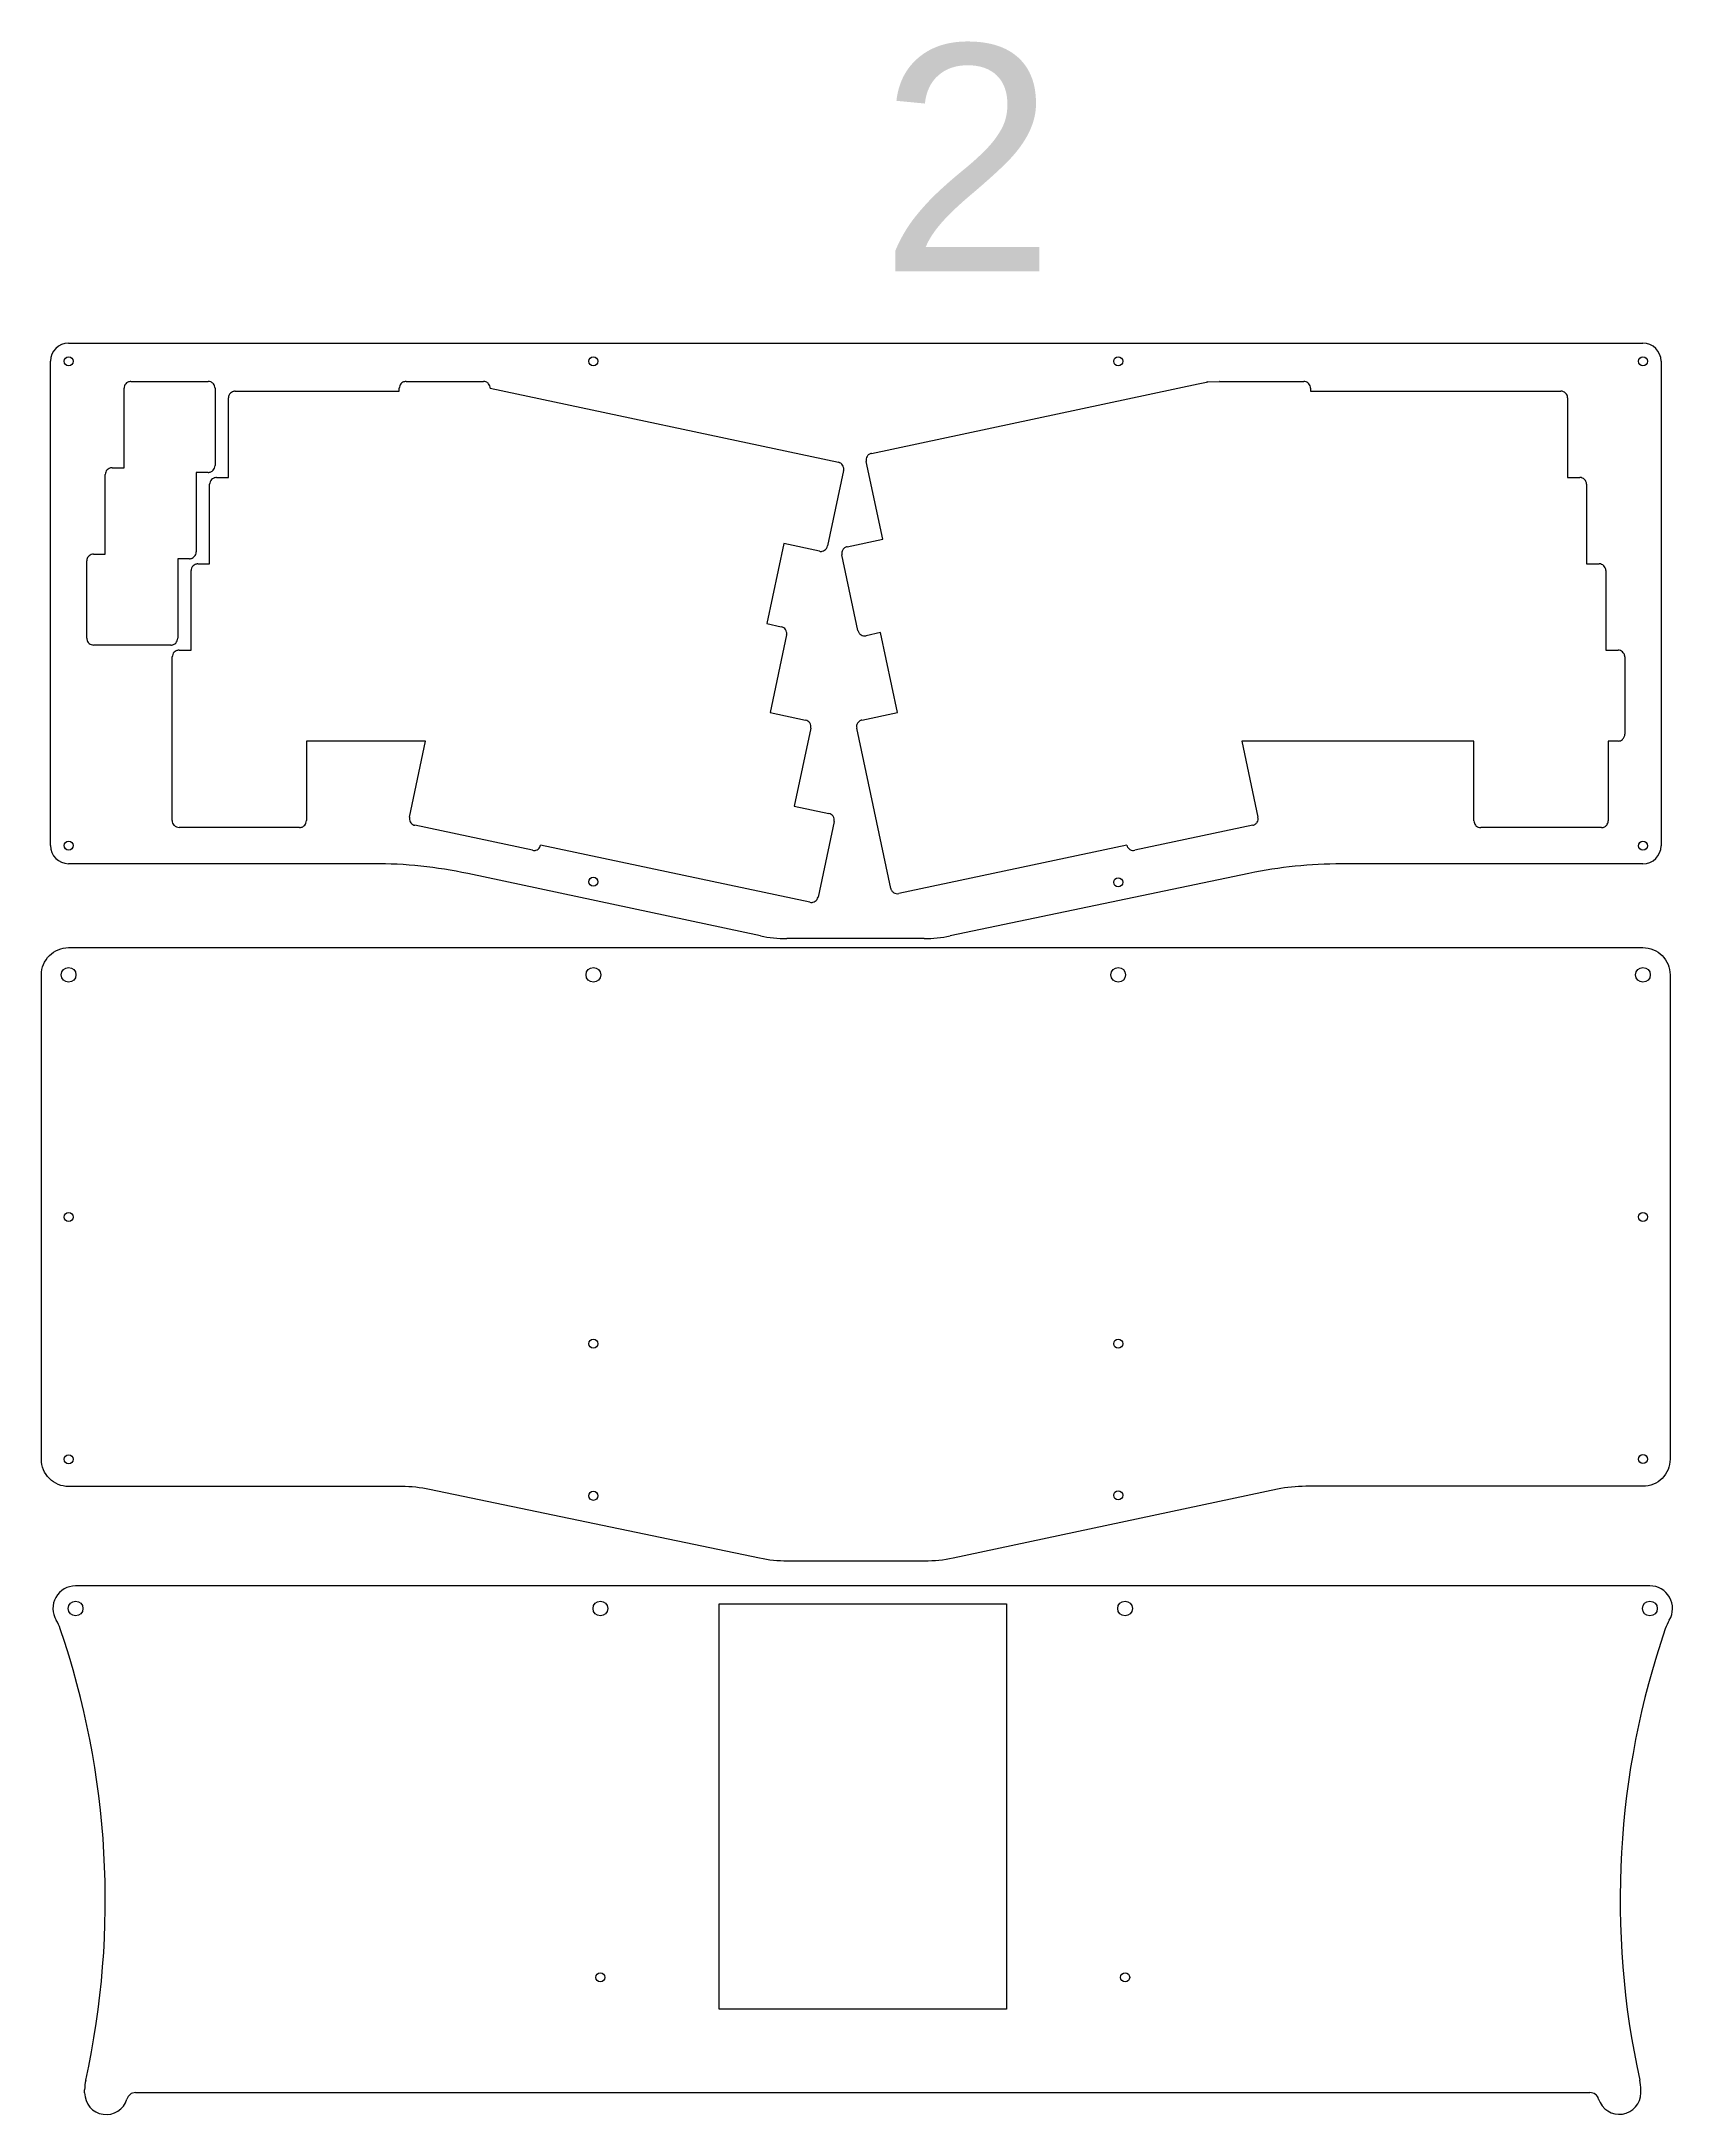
# Model space of a CAD drawing. Header units: millimetres. Extents: x -1511 to 747, y -483 to 541.
# Drawn here: x -4.8 to 355, y -186.7 to 270.7 of the extents above; entities that cross this region are included whole.
import ezdxf

# ---------------------------------------------------------------- set-up
doc = ezdxf.new("R2010")
doc.units = ezdxf.units.MM
doc.layers.get('0').update_dxf_attribs({"lineweight": 25, "true_color": 0xffffff})
doc.styles.add('textstyle3', font='')
doc.styles.get('textstyle3').set_extended_font_data('Arial')

msp = doc.modelspace()

# ---------------------------------------------------------------- linework, layer by layer
for p, q in [((1.17, 204.18), (348.47, 204.18)), ((-2.83, 93.33), (-2.83, 200.18)), ((352.47, 200.18), (352.47, 93.28)), ((13.4, 176.68), (13.4, 194.22)), ((14.9, 195.73), (31.96, 195.73)), ((33.46, 194.22), (33.46, 177.17)), ((37.92, 193.59), (74.11, 193.59)), ((74.11, 193.59), (74.11, 194.22)), ((75.61, 195.73), (92.67, 195.73)), ((94.17, 194.22), (170.97, 177.89)), ((94.17, 194.22), (94.17, 194.22)), ((178.26, 179.87), (250.34, 195.19)), ((250.34, 195.19), (252.2, 195.59)), ((252.45, 195.62), (255.04, 195.72)), ((255.1, 195.73), (273.63, 195.73)), ((275.13, 194.22), (275.13, 193.59)), ((275.13, 193.59), (330.36, 193.59)), ((36.42, 174.54), (36.42, 192.09)), ((331.86, 192.09), (331.86, 174.54)), ((9.24, 157.63), (9.24, 175.17)), ((10.74, 176.68), (13.4, 176.68)), ((29.3, 175.66), (29.3, 158.12)), ((31.96, 175.66), (29.3, 175.66)), ((33.76, 174.54), (36.42, 174.54)), ((172.13, 176.11), (168.58, 159.43)), ((180.76, 160.92), (177.11, 178.09)), ((331.86, 174.54), (334.53, 174.54)), ((32.26, 155.49), (32.26, 173.04)), ((336.03, 173.04), (336.03, 155.49)), ((172.91, 159.25), (180.76, 160.92)), ((5.17, 139.07), (5.17, 156.12)), ((6.67, 157.63), (9.24, 157.63)), ((27.8, 156.61), (25.23, 156.61)), ((25.23, 156.61), (25.23, 139.07)), ((158.95, 159.94), (155.2, 142.29)), ((166.8, 158.27), (158.95, 159.94)), ((175.3, 140.78), (171.76, 157.47)), ((28.19, 136.44), (28.19, 153.99)), ((29.69, 155.49), (32.26, 155.49)), ((336.03, 155.49), (338.79, 155.49)), ((340.29, 153.99), (340.29, 136.44)), ((155.2, 142.29), (158.39, 141.61)), ((23.73, 137.56), (6.67, 137.56)), ((159.55, 139.83), (155.9, 122.67)), ((180.28, 140.31), (177.08, 139.63)), ((184.02, 122.67), (180.28, 140.31)), ((24.02, 98.83), (24.02, 134.94)), ((25.52, 136.44), (28.19, 136.44)), ((340.29, 136.44), (342.97, 136.44)), ((344.47, 134.94), (344.47, 117.88)), ((155.9, 122.67), (163.74, 121)), ((164.9, 119.22), (161.25, 102.05)), ((182.53, 83.89), (175.02, 119.22)), ((176.17, 121), (184.02, 122.67)), ((53.62, 116.38), (53.62, 98.83)), ((79.93, 116.38), (53.62, 116.38)), ((76.36, 99.59), (79.93, 116.38)), ((311.2, 116.38), (259.99, 116.38)), ((259.99, 116.38), (263.55, 99.59)), ((311.2, 98.78), (311.2, 116.38)), ((342.97, 116.38), (340.8, 116.38)), ((340.8, 116.38), (340.8, 98.78)), ((161.25, 102.05), (168.88, 100.43)), ((52.12, 97.33), (25.52, 97.33)), ((103.52, 92.28), (77.52, 97.81)), ((170.04, 98.65), (166.49, 81.97)), ((262.4, 97.81), (236.4, 92.28)), ((339.3, 97.28), (312.7, 97.28)), ((105.3, 93.44), (105.3, 93.44)), ((164.71, 80.81), (105.3, 93.44)), ((234.62, 93.43), (184.31, 82.74)), ((68.43, 89.33), (1.17, 89.33)), ((153.79, 73.42), (89.21, 87.14)), ((261.56, 87.17), (195.64, 73.4)), ((348.47, 89.28), (282, 89.28)), ((189.91, 72.81), (159.61, 72.81)), ((350, -70), (2.7, -70.01)), ((4.7, -181.9), (4.7, -181.21)), ((15.93, -181.81), (336.79, -181.81)), ((348, -181.85), (348, -181.2))]:
    msp.add_line(p, q)
for points in [[(348.47, 199.18, -0.999924), (348.47, 201.18, -0.999924)], [(196.27, -63.91, -0.052389), (190.03, -64.56), (159.73, -64.56, -0.051508), (153.6, -63.93), (80.8, -48.73, 0.051508), (74.67, -48.09), (1.17, -48.09, -0.414214), (-4.83, -42.09), (-4.83, 64.81, -0.414214), (1.17, 70.81), (348.47, 70.81, -0.414214), (354.47, 64.81), (354.47, -42.04, -0.414214), (348.47, -48.04), (274.07, -48.04, 0.052389), (267.84, -48.7)]]:
    msp.add_lwpolyline(points, format="xyb", close=True)
at = {"flags": 128}
msp.add_lwpolyline([(144.65, -74), (208.05, -74), (208.05, -163.4), (144.65, -163.4)], close=True, dxfattribs=at)
for centre, radius in [((1.17, 200.18), 1), ((116.94, 200.18), 1), ((232.71, 200.18), 1), ((1.17, 93.33), 1), ((348.47, 93.28), 1), ((116.94, 85.34), 1), ((232.71, 85.23), 1), ((1.17, 64.81), 1.62), ((116.94, 64.81), 1.62), ((232.71, 64.81), 1.62), ((348.47, 64.81), 1.63), ((1.17, 11.36), 1), ((348.47, 11.38), 1), ((116.94, -16.59), 1), ((232.71, -16.59), 1), ((1.17, -42.09), 1), ((348.47, -42.04), 1), ((116.94, -50.14), 1), ((232.71, -50.03), 1), ((2.7, -75), 1.62), ((118.47, -75), 1.62), ((234.23, -75), 1.62), ((350, -75), 1.63), ((118.47, -156.4), 1), ((234.24, -156.4), 1)]:
    msp.add_circle(centre, radius)
for centre, radius, start, end in [((1.17, 200.18), 4, 90, 180), ((348.47, 200.18), 4, 0, 90), ((1.17, 93.33), 4, 180, 270), ((348.47, 93.28), 4, 270, 0), ((68.43, -10.67), 100, 78.0043, 90), ((282, -10.72), 100, 90, 101.7943), ((159.61, 100.81), 28, 258.0043, 270), ((189.91, 100.81), 28, 270, 281.7943), ((2.7, -75.01), 5, 90.0015, 210.9401), ((350, -75), 5, 329.0599, 90.0015), ((-10.16, -82.72), 10, 18.8922, 30.9401), ((362.87, -82.71), 10, 149.0599, 161.1078), ((-175.58, -139.33), 184.84, 347.5892, 18.8922), ((528.28, -139.32), 184.84, 161.1078, 192.4108), ((14.7, -181.21), 10, 167.5892, 180), ((9.45, -181.9), 4.75, 180, 343.594), ((15.93, -183.81), 2, 90, 163.594), ((336.79, -183.81), 2, 16.8439, 90), ((343.25, -181.85), 4.75, 196.8439, 0), ((338, -181.2), 10, 360, 12.4108)]:
    msp.add_arc(centre, radius, start, end)
for centre, major_axis, ratio, start_param, end_param in [((15.14, 194.07), (1.53, -0.93), 0.901028, 2.990407, 3.642238), ((252.53, 195.18), (0.833, -0.007), 0.525441, 1.667339, 1.979042), ((51.88, 98.98), (1.53, -0.92), 0.901694, 6.12666, 6.778357)]:
    msp.add_ellipse(centre, major_axis=major_axis, ratio=ratio, start_param=start_param, end_param=end_param)
for points, knots in [([(14.9, 195.73), (14.78, 195.73), (14.66, 195.71), (14.42, 195.65), (14.31, 195.61), (14.03, 195.46), (13.88, 195.34), (13.76, 195.19)], [-0.1303667, -0.1303667, -0.1303667, -0.1303667, -0.0933848, -0.0933848, -0.0575934, -0.0575934, 0, 0, 0, 0]), ([(33.1, 195.19), (33.03, 195.29), (32.94, 195.37), (32.74, 195.51), (32.63, 195.57), (32.34, 195.69), (32.15, 195.73), (31.96, 195.73)], [-0.1304998, -0.1304998, -0.1304998, -0.1304998, -0.0941081, -0.0941081, -0.0573725, -0.0573725, 0, 0, 0, 0]), ([(33.46, 194.22), (33.46, 194.4), (33.43, 194.58), (33.31, 194.91), (33.22, 195.06), (33.1, 195.19)], [-0.1060592, -0.1060592, -0.1060592, -0.1060592, -0.0520988, -0.0520988, 0, 0, 0, 0]), ([(37.92, 193.59), (37.82, 193.59), (37.71, 193.57), (37.51, 193.53), (37.42, 193.5), (37.14, 193.38), (36.98, 193.27), (36.71, 192.99), (36.6, 192.83), (36.46, 192.47), (36.42, 192.28), (36.42, 192.09)], [-0.2367458, -0.2367458, -0.2367458, -0.2367458, -0.2054052, -0.2054052, -0.1750307, -0.1750307, -0.1158432, -0.1158432, -0.0582079, -0.0582079, 0, 0, 0, 0]), ([(74.47, 195.19), (74.36, 195.06), (74.27, 194.91), (74.15, 194.58), (74.11, 194.4), (74.11, 194.22)], [-0.106065, -0.106065, -0.106065, -0.106065, -0.0540516, -0.0540516, 0, 0, 0, 0]), ([(75.61, 195.73), (75.49, 195.73), (75.37, 195.71), (75.13, 195.65), (75.02, 195.61), (74.74, 195.46), (74.59, 195.34), (74.47, 195.19)], [-0.1303581, -0.1303581, -0.1303581, -0.1303581, -0.0933814, -0.0933814, -0.0575924, -0.0575924, 0, 0, 0, 0]), ([(93.82, 195.19), (93.74, 195.29), (93.65, 195.37), (93.45, 195.51), (93.34, 195.57), (93.05, 195.69), (92.86, 195.73), (92.67, 195.73)], [-0.1307754, -0.1307754, -0.1307754, -0.1307754, -0.0943295, -0.0943295, -0.0574764, -0.0574764, 0, 0, 0, 0]), ([(94.17, 194.22), (94.17, 194.4), (94.14, 194.58), (94.02, 194.91), (93.93, 195.06), (93.82, 195.19)], [-0.1058269, -0.1058269, -0.1058269, -0.1058269, -0.0518967, -0.0518967, 0, 0, 0, 0]), ([(255.1, 195.73), (255.09, 195.73), (255.08, 195.73), (255.06, 195.73), (255.05, 195.72), (255.04, 195.72)], [-0.005953691, -0.005953691, -0.005953691, -0.005953691, -0.003072362, -0.003072362, 0, 0, 0, 0]), ([(274.77, 195.19), (274.7, 195.29), (274.61, 195.37), (274.41, 195.51), (274.3, 195.57), (274.01, 195.69), (273.83, 195.73), (273.63, 195.73)], [-0.1304998, -0.1304998, -0.1304998, -0.1304998, -0.0941081, -0.0941081, -0.0573725, -0.0573725, 0, 0, 0, 0]), ([(275.13, 194.22), (275.13, 194.4), (275.1, 194.58), (274.98, 194.91), (274.89, 195.06), (274.77, 195.19)], [-0.1060592, -0.1060592, -0.1060592, -0.1060592, -0.0520988, -0.0520988, 0, 0, 0, 0]), ([(331.86, 192.09), (331.86, 192.19), (331.85, 192.29), (331.81, 192.49), (331.78, 192.59), (331.66, 192.86), (331.55, 193.03), (331.27, 193.3), (331.1, 193.4), (330.75, 193.55), (330.55, 193.59), (330.36, 193.59)], [-0.2369652, -0.2369652, -0.2369652, -0.2369652, -0.2057557, -0.2057557, -0.1754981, -0.1754981, -0.1161332, -0.1161332, -0.0582514, -0.0582514, 0, 0, 0, 0]), ([(178.26, 179.87), (178.16, 179.85), (178.06, 179.82), (177.87, 179.73), (177.78, 179.68), (177.54, 179.51), (177.4, 179.36), (177.2, 179.03), (177.13, 178.85), (177.06, 178.47), (177.07, 178.28), (177.11, 178.09)], [-0.2367568, -0.2367568, -0.2367568, -0.2367568, -0.205103, -0.205103, -0.1744137, -0.1744137, -0.1150237, -0.1150237, -0.0575644, -0.0575644, 0, 0, 0, 0]), ([(10.74, 176.68), (10.64, 176.68), (10.54, 176.67), (10.33, 176.62), (10.24, 176.59), (9.96, 176.47), (9.8, 176.36), (9.53, 176.08), (9.42, 175.91), (9.28, 175.56), (9.24, 175.37), (9.24, 175.17)], [-0.237184, -0.237184, -0.237184, -0.237184, -0.2057827, -0.2057827, -0.1753179, -0.1753179, -0.1157769, -0.1157769, -0.057969, -0.057969, 0, 0, 0, 0]), ([(31.96, 175.66), (32.07, 175.66), (32.17, 175.67), (32.37, 175.72), (32.47, 175.75), (32.74, 175.87), (32.91, 175.98), (33.18, 176.26), (33.28, 176.43), (33.43, 176.78), (33.46, 176.97), (33.46, 177.17)], [-0.2368756, -0.2368756, -0.2368756, -0.2368756, -0.2056672, -0.2056672, -0.1753587, -0.1753587, -0.1158206, -0.1158206, -0.0579668, -0.0579668, 0, 0, 0, 0]), ([(33.76, 174.54), (33.66, 174.54), (33.55, 174.52), (33.35, 174.48), (33.26, 174.45), (32.98, 174.33), (32.82, 174.22), (32.55, 173.94), (32.45, 173.78), (32.3, 173.42), (32.26, 173.23), (32.26, 173.04)], [-0.2367458, -0.2367458, -0.2367458, -0.2367458, -0.2054052, -0.2054052, -0.1750307, -0.1750307, -0.1158432, -0.1158432, -0.0582079, -0.0582079, 0, 0, 0, 0]), ([(172.13, 176.11), (172.15, 176.21), (172.16, 176.32), (172.16, 176.52), (172.15, 176.62), (172.09, 176.92), (172.01, 177.1), (171.79, 177.42), (171.66, 177.56), (171.34, 177.78), (171.16, 177.85), (170.97, 177.89)], [-0.2368208, -0.2368208, -0.2368208, -0.2368208, -0.2054763, -0.2054763, -0.1750874, -0.1750874, -0.1155959, -0.1155959, -0.0578368, -0.0578368, 0, 0, 0, 0]), ([(336.03, 173.04), (336.03, 173.14), (336.02, 173.24), (335.98, 173.44), (335.95, 173.54), (335.83, 173.81), (335.72, 173.98), (335.44, 174.25), (335.27, 174.35), (334.92, 174.5), (334.72, 174.54), (334.53, 174.54)], [-0.2369621, -0.2369621, -0.2369621, -0.2369621, -0.2057531, -0.2057531, -0.1754958, -0.1754958, -0.1161257, -0.1161257, -0.0582417, -0.0582417, 0, 0, 0, 0]), ([(5.7, 157.27), (5.61, 157.19), (5.53, 157.1), (5.39, 156.91), (5.33, 156.8), (5.21, 156.51), (5.17, 156.32), (5.17, 156.12)], [-0.1306525, -0.1306525, -0.1306525, -0.1306525, -0.0947143, -0.0947143, -0.0584019, -0.0584019, 0, 0, 0, 0]), ([(6.67, 157.63), (6.49, 157.63), (6.32, 157.59), (5.99, 157.47), (5.83, 157.38), (5.7, 157.27)], [-0.1059216, -0.1059216, -0.1059216, -0.1059216, -0.052168, -0.052168, 0, 0, 0, 0]), ([(27.8, 156.61), (27.91, 156.61), (28.01, 156.62), (28.21, 156.67), (28.31, 156.7), (28.58, 156.82), (28.75, 156.93), (29.02, 157.21), (29.12, 157.38), (29.27, 157.73), (29.3, 157.92), (29.3, 158.12)], [-0.2371817, -0.2371817, -0.2371817, -0.2371817, -0.2057804, -0.2057804, -0.1753142, -0.1753142, -0.1157691, -0.1157691, -0.057962, -0.057962, 0, 0, 0, 0]), ([(166.8, 158.27), (166.9, 158.25), (167.01, 158.24), (167.21, 158.24), (167.31, 158.25), (167.61, 158.31), (167.79, 158.39), (168.11, 158.6), (168.25, 158.74), (168.46, 159.06), (168.54, 159.24), (168.58, 159.43)], [-0.2369639, -0.2369639, -0.2369639, -0.2369639, -0.2054838, -0.2054838, -0.1749673, -0.1749673, -0.1157034, -0.1157034, -0.0581177, -0.0581177, 0, 0, 0, 0]), ([(172.91, 159.25), (172.81, 159.23), (172.71, 159.2), (172.52, 159.11), (172.43, 159.06), (172.19, 158.89), (172.05, 158.74), (171.85, 158.41), (171.78, 158.23), (171.71, 157.85), (171.72, 157.66), (171.76, 157.47)], [-0.2364837, -0.2364837, -0.2364837, -0.2364837, -0.2050413, -0.2050413, -0.1745228, -0.1745228, -0.1150891, -0.1150891, -0.0575625, -0.0575625, 0, 0, 0, 0]), ([(29.69, 155.49), (29.59, 155.49), (29.48, 155.47), (29.28, 155.43), (29.19, 155.4), (28.91, 155.28), (28.75, 155.17), (28.48, 154.89), (28.37, 154.73), (28.23, 154.37), (28.19, 154.18), (28.19, 153.99)], [-0.2367435, -0.2367435, -0.2367435, -0.2367435, -0.2054028, -0.2054028, -0.175027, -0.175027, -0.1158354, -0.1158354, -0.0582009, -0.0582009, 0, 0, 0, 0]), ([(340.29, 153.99), (340.29, 154.09), (340.28, 154.19), (340.24, 154.4), (340.21, 154.49), (340.09, 154.76), (339.98, 154.93), (339.7, 155.2), (339.53, 155.3), (339.18, 155.45), (338.99, 155.49), (338.79, 155.49)], [-0.2367458, -0.2367458, -0.2367458, -0.2367458, -0.2054052, -0.2054052, -0.1750307, -0.1750307, -0.1158432, -0.1158432, -0.0582079, -0.0582079, 0, 0, 0, 0]), ([(5.17, 139.07), (5.17, 138.94), (5.19, 138.82), (5.25, 138.58), (5.29, 138.47), (5.44, 138.19), (5.56, 138.05), (5.7, 137.92)], [-0.130257, -0.130257, -0.130257, -0.130257, -0.0929351, -0.0929351, -0.0568519, -0.0568519, 0, 0, 0, 0]), ([(5.7, 137.92), (5.83, 137.81), (5.99, 137.72), (6.32, 137.6), (6.49, 137.56), (6.67, 137.56)], [-0.1061373, -0.1061373, -0.1061373, -0.1061373, -0.053863, -0.053863, 0, 0, 0, 0]), ([(23.73, 137.56), (23.84, 137.56), (23.94, 137.57), (24.14, 137.62), (24.24, 137.65), (24.51, 137.77), (24.67, 137.88), (24.94, 138.16), (25.05, 138.32), (25.2, 138.68), (25.23, 138.87), (25.23, 139.07)], [-0.2369683, -0.2369683, -0.2369683, -0.2369683, -0.2057619, -0.2057619, -0.1755058, -0.1755058, -0.1161325, -0.1161325, -0.0582455, -0.0582455, 0, 0, 0, 0]), ([(159.55, 139.83), (159.57, 139.93), (159.58, 140.04), (159.58, 140.24), (159.57, 140.34), (159.51, 140.64), (159.43, 140.82), (159.21, 141.15), (159.08, 141.28), (158.76, 141.5), (158.58, 141.57), (158.39, 141.61)], [-0.2368078, -0.2368078, -0.2368078, -0.2368078, -0.2054448, -0.2054448, -0.1750361, -0.1750361, -0.1155476, -0.1155476, -0.0578061, -0.0578061, 0, 0, 0, 0]), ([(175.3, 140.78), (175.33, 140.68), (175.36, 140.58), (175.44, 140.39), (175.49, 140.31), (175.67, 140.06), (175.81, 139.93), (176.14, 139.72), (176.33, 139.65), (176.7, 139.59), (176.89, 139.59), (177.08, 139.63)], [-0.236479, -0.236479, -0.236479, -0.236479, -0.2050494, -0.2050494, -0.1745436, -0.1745436, -0.1151072, -0.1151072, -0.0575741, -0.0575741, 0, 0, 0, 0]), ([(25.52, 136.44), (25.42, 136.44), (25.31, 136.42), (25.11, 136.38), (25.02, 136.35), (24.74, 136.23), (24.58, 136.12), (24.31, 135.84), (24.2, 135.68), (24.06, 135.32), (24.02, 135.13), (24.02, 134.94)], [-0.2367458, -0.2367458, -0.2367458, -0.2367458, -0.2054052, -0.2054052, -0.1750307, -0.1750307, -0.1158432, -0.1158432, -0.0582079, -0.0582079, 0, 0, 0, 0]), ([(343.94, 136.08), (343.81, 136.19), (343.66, 136.28), (343.33, 136.4), (343.15, 136.44), (342.97, 136.44)], [-0.1062584, -0.1062584, -0.1062584, -0.1062584, -0.0540607, -0.0540607, 0, 0, 0, 0]), ([(344.47, 134.94), (344.47, 135.06), (344.46, 135.18), (344.4, 135.42), (344.36, 135.53), (344.21, 135.8), (344.09, 135.95), (343.94, 136.08)], [-0.1300008, -0.1300008, -0.1300008, -0.1300008, -0.0931553, -0.0931553, -0.0575885, -0.0575885, 0, 0, 0, 0]), ([(164.9, 119.22), (164.92, 119.33), (164.93, 119.43), (164.93, 119.64), (164.92, 119.74), (164.86, 120.03), (164.78, 120.22), (164.56, 120.54), (164.43, 120.67), (164.11, 120.89), (163.93, 120.96), (163.74, 121)], [-0.2369258, -0.2369258, -0.2369258, -0.2369258, -0.205206, -0.205206, -0.1744581, -0.1744581, -0.115271, -0.115271, -0.057816, -0.057816, 0, 0, 0, 0]), ([(176.17, 121), (176.07, 120.98), (175.97, 120.95), (175.78, 120.86), (175.69, 120.81), (175.45, 120.64), (175.31, 120.49), (175.11, 120.16), (175.04, 119.98), (174.97, 119.6), (174.98, 119.41), (175.02, 119.22)], [-0.2364618, -0.2364618, -0.2364618, -0.2364618, -0.205002, -0.205002, -0.1744657, -0.1744657, -0.1150343, -0.1150343, -0.0575277, -0.0575277, 0, 0, 0, 0]), ([(342.97, 116.38), (343.15, 116.38), (343.33, 116.41), (343.66, 116.53), (343.81, 116.62), (343.94, 116.73)], [-0.1058255, -0.1058255, -0.1058255, -0.1058255, -0.0518992, -0.0518992, 0, 0, 0, 0]), ([(343.94, 116.73), (344.03, 116.81), (344.12, 116.9), (344.26, 117.09), (344.32, 117.2), (344.44, 117.49), (344.47, 117.68), (344.47, 117.88)], [-0.13063, -0.13063, -0.13063, -0.13063, -0.094583, -0.094583, -0.0582977, -0.0582977, 0, 0, 0, 0]), ([(24.02, 98.83), (24.02, 98.65), (24.05, 98.47), (24.18, 98.14), (24.27, 97.99), (24.38, 97.86)], [-0.1059585, -0.1059585, -0.1059585, -0.1059585, -0.0520645, -0.0520645, 0, 0, 0, 0]), ([(24.38, 97.86), (24.46, 97.76), (24.54, 97.68), (24.74, 97.54), (24.84, 97.48), (25.14, 97.36), (25.33, 97.33), (25.52, 97.33)], [-0.13065, -0.13065, -0.13065, -0.13065, -0.0947057, -0.0947057, -0.0583864, -0.0583864, 0, 0, 0, 0]), ([(52.12, 97.33), (52.25, 97.33), (52.37, 97.34), (52.61, 97.4), (52.72, 97.44), (52.99, 97.59), (53.14, 97.71), (53.26, 97.86)], [-0.1302484, -0.1302484, -0.1302484, -0.1302484, -0.0929317, -0.0929317, -0.0568509, -0.0568509, 0, 0, 0, 0]), ([(76.36, 99.59), (76.33, 99.42), (76.32, 99.24), (76.37, 98.9), (76.42, 98.73), (76.59, 98.41), (76.71, 98.26), (77, 98.01), (77.17, 97.92), (77.35, 97.86)], [-0.2186986, -0.2186986, -0.2186986, -0.2186986, -0.1658311, -0.1658311, -0.1148542, -0.1148542, -0.0568845, -0.0568845, 0, 0, 0, 0]), ([(77.35, 97.86), (77.37, 97.84), (77.4, 97.84), (77.46, 97.82), (77.49, 97.81), (77.52, 97.81)], [-0.01769424, -0.01769424, -0.01769424, -0.01769424, -0.00887087, -0.00887087, 0, 0, 0, 0]), ([(170.04, 98.65), (170.06, 98.75), (170.07, 98.86), (170.07, 99.06), (170.06, 99.16), (170, 99.46), (169.92, 99.64), (169.71, 99.96), (169.57, 100.1), (169.25, 100.32), (169.07, 100.39), (168.88, 100.43)], [-0.2371224, -0.2371224, -0.2371224, -0.2371224, -0.2057915, -0.2057915, -0.1754123, -0.1754123, -0.1160042, -0.1160042, -0.0581796, -0.0581796, 0, 0, 0, 0]), ([(262.4, 97.81), (262.5, 97.83), (262.6, 97.86), (262.79, 97.94), (262.87, 97.99), (263.12, 98.17), (263.25, 98.31), (263.46, 98.64), (263.53, 98.83), (263.6, 99.2), (263.59, 99.4), (263.55, 99.59)], [-0.2368552, -0.2368552, -0.2368552, -0.2368552, -0.2056009, -0.2056009, -0.1752596, -0.1752596, -0.1158097, -0.1158097, -0.0580606, -0.0580606, 0, 0, 0, 0]), ([(311.2, 98.78), (311.2, 98.61), (311.23, 98.44), (311.33, 98.13), (311.41, 97.98), (311.51, 97.86)], [-0.0994162, -0.0994162, -0.0994162, -0.0994162, -0.04870632, -0.04870632, 0, 0, 0, 0]), ([(311.51, 97.86), (311.59, 97.75), (311.69, 97.66), (311.89, 97.5), (312.01, 97.44), (312.31, 97.31), (312.5, 97.28), (312.7, 97.28)], [-0.1372549, -0.1372549, -0.1372549, -0.1372549, -0.0980538, -0.0980538, -0.0586032, -0.0586032, 0, 0, 0, 0]), ([(339.3, 97.28), (339.43, 97.28), (339.56, 97.29), (339.81, 97.36), (339.93, 97.41), (340.21, 97.57), (340.36, 97.7), (340.48, 97.86)], [-0.1368766, -0.1368766, -0.1368766, -0.1368766, -0.0973252, -0.0973252, -0.0591956, -0.0591956, 0, 0, 0, 0]), ([(340.48, 97.86), (340.58, 97.98), (340.66, 98.13), (340.77, 98.44), (340.8, 98.61), (340.8, 98.78)], [-0.09969262, -0.09969262, -0.09969262, -0.09969262, -0.05085416, -0.05085416, 0, 0, 0, 0]), ([(103.52, 92.28), (103.64, 92.26), (103.76, 92.25), (104, 92.25), (104.11, 92.27), (104.42, 92.36), (104.59, 92.44), (104.75, 92.56)], [-0.1302626, -0.1302626, -0.1302626, -0.1302626, -0.0937385, -0.0937385, -0.0583995, -0.0583995, 0, 0, 0, 0]), ([(104.75, 92.56), (104.88, 92.67), (105, 92.8), (105.19, 93.09), (105.26, 93.26), (105.3, 93.44)], [-0.1057342, -0.1057342, -0.1057342, -0.1057342, -0.0538114, -0.0538114, 0, 0, 0, 0]), ([(234.62, 93.43), (234.64, 93.33), (234.67, 93.23), (234.76, 93.04), (234.81, 92.96), (234.98, 92.71), (235.13, 92.58), (235.46, 92.37), (235.64, 92.3), (236.02, 92.24), (236.21, 92.24), (236.4, 92.28)], [-0.236309, -0.236309, -0.236309, -0.236309, -0.2050717, -0.2050717, -0.1747708, -0.1747708, -0.1154718, -0.1154718, -0.0578312, -0.0578312, 0, 0, 0, 0]), ([(182.53, 83.89), (182.55, 83.79), (182.58, 83.69), (182.67, 83.5), (182.72, 83.42), (182.89, 83.17), (183.03, 83.04), (183.36, 82.83), (183.55, 82.76), (183.92, 82.69), (184.12, 82.7), (184.31, 82.74)], [-0.2366599, -0.2366599, -0.2366599, -0.2366599, -0.2053566, -0.2053566, -0.1749753, -0.1749753, -0.115732, -0.115732, -0.0580387, -0.0580387, 0, 0, 0, 0]), ([(164.71, 80.81), (164.81, 80.79), (164.92, 80.78), (165.13, 80.78), (165.23, 80.79), (165.52, 80.85), (165.71, 80.93), (166.03, 81.15), (166.16, 81.28), (166.37, 81.6), (166.45, 81.78), (166.49, 81.97)], [-0.2368086, -0.2368086, -0.2368086, -0.2368086, -0.2050748, -0.2050748, -0.1742992, -0.1742992, -0.1150311, -0.1150311, -0.0577371, -0.0577371, 0, 0, 0, 0])]:
    msp.add_open_spline(points, degree=3, knots=knots)

# ---------------------------------------------------------------- texts
at = {"insert": (180, 270), "char_height": 1, "attachment_point": 1, "style": 'textstyle3'}
msp.add_mtext('\\H50;2', dxfattribs=at)

doc.saveas('drawing.dxf')
